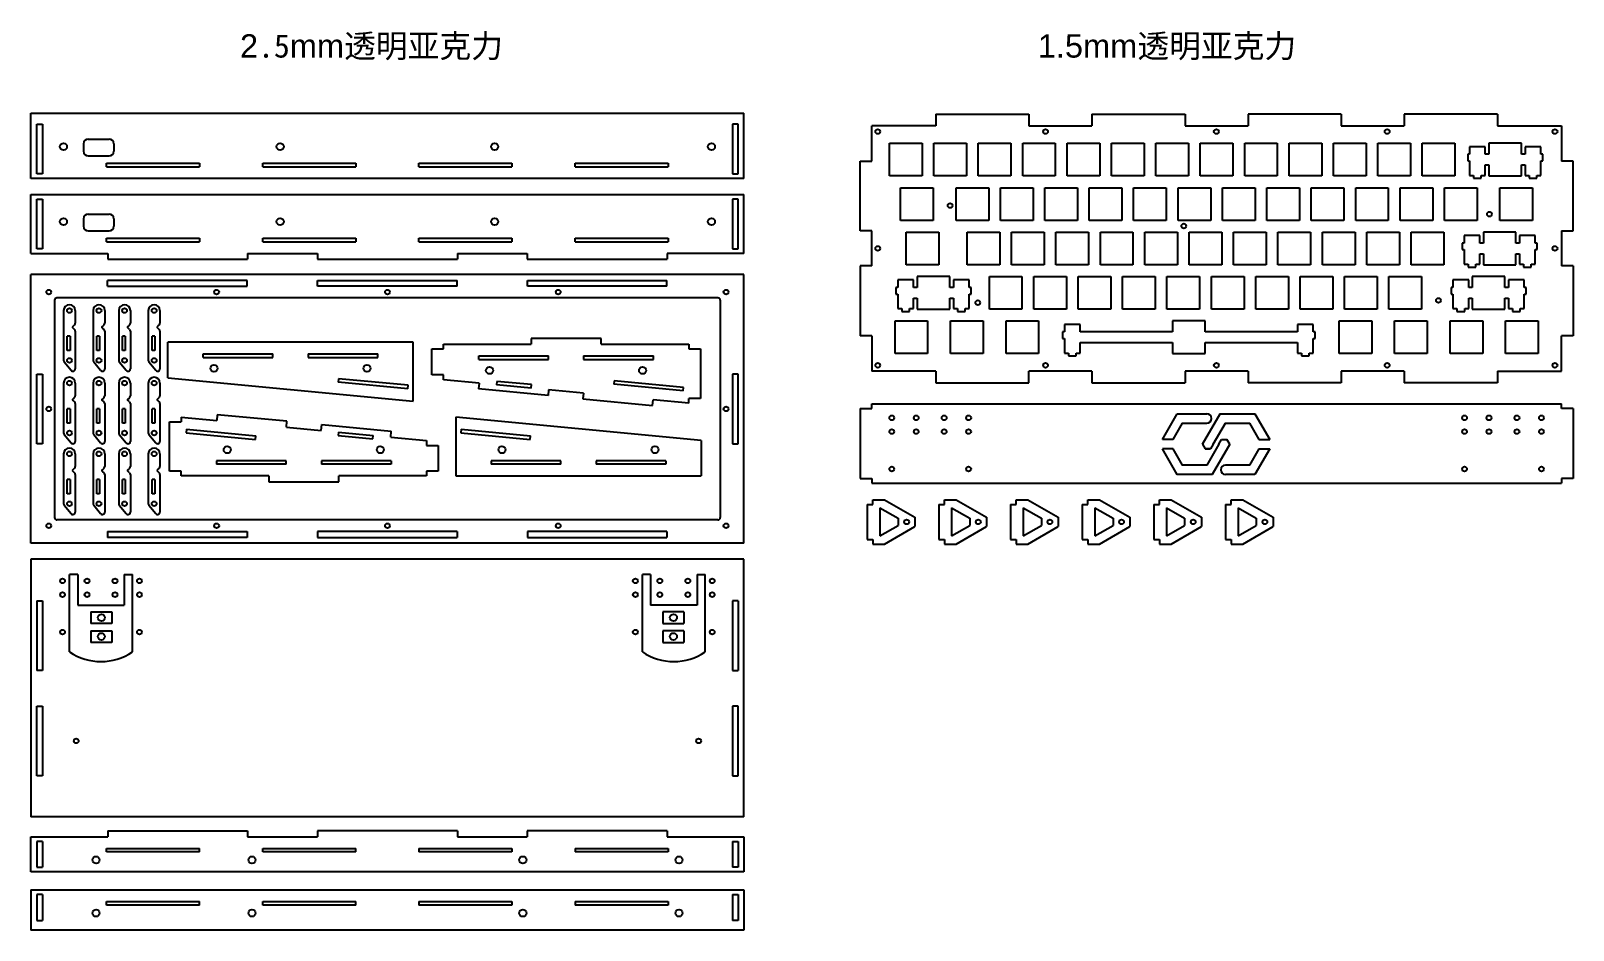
# Model space of a CAD drawing. Header units: millimetres. Extents: x 2233 to 2895, y 1862 to 2248.
import ezdxf

# ---------------------------------------------------------------- set-up
doc = ezdxf.new("R2010")
doc.units = ezdxf.units.MM
doc.styles.get("Standard").update_dxf_attribs({"font": 'arial.ttf'})

msp = doc.modelspace()

# ---------------------------------------------------------------- texts
at = {"linetype": 'Continuous', "char_height": 10, "attachment_point": 1}
for s, insert in [('2{\\fSimSun|b0|i0|c134|p2;.5}mm{\\fSimSun|b0|i0|c134|p2;透明亚克力}', (2323.08, 2246.68)), ('1.5mm{\\fSimSun|b0|i0|c134|p2;透明亚克力}', (2665.34, 2246.68))]:
    msp.add_mtext_dynamic_manual_height_columns(s, width=144.9219, gutter_width=50, heights=[0], dxfattribs=dict(at, insert=insert))

# ---------------------------------------------------------------- blocks, each defined once
blk = doc.blocks.new('*U1')
for p, q in [((-10.25, 7.5), (-10.25, -7.5)), ((-10.25, 7.5), (-7.75, 7.5)), ((-7.75, 7.5), (-7.75, 9.5)), ((-7.75, 9.5), (-2.75, 9.5)), ((-2.75, 9.5), (10.25, 2)), ((-4.75, 6.04), (3.03, 1.54)), ((-4.75, 6.04), (-4.75, -6.04)), ((3.03, 1.54), (3.03, -1.54)), ((10.25, 2), (10.25, -2)), ((-4.75, -6.04), (3.03, -1.54)), ((-2.75, -9.5), (10.25, -2)), ((-10.25, -7.5), (-7.75, -7.5)), ((-7.75, -7.5), (-7.75, -9.5)), ((-7.75, -9.5), (-2.75, -9.5))]:
    blk.add_line(p, q)
at = {"linetype": 'Continuous'}
blk.add_circle((6.7, 0), 1.02, dxfattribs=at)
blk = doc.blocks.new('*U2')
at = {"color": 0, "linetype": 'ByBlock', "lineweight": -2, "transparency": 16777216}
for p in [(0, 0), (30.74, 0), (61.47, 0), (92.21, 0), (122.94, 0), (153.68, 0)]:
    blk.add_blockref('*U1', p, dxfattribs=at)

# ---------------------------------------------------------------- linework, layer by layer
for p, q in [((2233.36, 2184.88), (2233.36, 2212.83)), ((2233.36, 2212.83), (2539.31, 2212.83)), ((2539.31, 2184.88), (2539.31, 2212.83)), ((2621.57, 2212.45), (2621.57, 2207.45)), ((2661.57, 2212.45), (2661.57, 2207.45)), ((2688.57, 2212.45), (2688.57, 2207.45)), ((2728.57, 2212.45), (2728.57, 2207.45)), ((2755.57, 2212.45), (2755.57, 2207.45)), ((2795.57, 2212.45), (2795.57, 2207.45)), ((2822.57, 2212.45), (2822.57, 2207.45)), ((2862.57, 2212.45), (2862.57, 2207.45)), ((2235.86, 2186.88), (2235.86, 2208.08)), ((2235.86, 2208.08), (2238.36, 2208.08)), ((2238.36, 2208.08), (2238.36, 2186.88)), ((2536.81, 2208.08), (2534.31, 2208.08)), ((2534.31, 2208.08), (2534.31, 2186.88)), ((2536.81, 2186.88), (2536.81, 2208.08)), ((2594.09, 2192.32), (2594.09, 2207.45)), ((2621.57, 2207.45), (2594.09, 2207.45)), ((2862.57, 2207.45), (2890.04, 2207.45)), ((2890.04, 2207.45), (2890.04, 2192.32)), ((2265.88, 2189.88), (2265.88, 2191.38)), ((2265.88, 2191.38), (2305.78, 2191.38)), ((2305.78, 2191.38), (2305.78, 2189.88)), ((2332.88, 2189.88), (2332.88, 2191.38)), ((2332.88, 2191.38), (2372.78, 2191.38)), ((2372.78, 2191.38), (2372.78, 2189.88)), ((2399.88, 2189.88), (2399.88, 2191.38)), ((2399.88, 2191.38), (2439.78, 2191.38)), ((2439.78, 2191.38), (2439.78, 2189.88)), ((2466.88, 2189.88), (2466.88, 2191.38)), ((2466.88, 2191.38), (2506.78, 2191.38)), ((2506.78, 2191.38), (2506.78, 2189.88)), ((2589.09, 2192.32), (2594.09, 2192.32)), ((2895.04, 2192.32), (2890.04, 2192.32)), ((2539.31, 2184.88), (2233.36, 2184.88)), ((2238.36, 2186.88), (2235.86, 2186.88)), ((2534.31, 2186.88), (2536.81, 2186.88)), ((2233.36, 2152.71), (2233.36, 2177.91)), ((2233.36, 2177.91), (2539.31, 2177.91)), ((2539.31, 2152.71), (2539.31, 2177.91)), ((2235.86, 2154.71), (2235.86, 2175.91)), ((2235.86, 2175.91), (2238.36, 2175.91)), ((2238.36, 2175.91), (2238.36, 2154.71)), ((2536.81, 2175.91), (2534.31, 2175.91)), ((2534.31, 2175.91), (2534.31, 2154.71)), ((2536.81, 2154.71), (2536.81, 2175.91)), ((2265.88, 2157.71), (2265.88, 2159.21)), ((2265.88, 2159.21), (2305.78, 2159.21)), ((2305.78, 2159.21), (2305.78, 2157.71)), ((2332.88, 2157.71), (2332.88, 2159.21)), ((2332.88, 2159.21), (2372.78, 2159.21)), ((2372.78, 2159.21), (2372.78, 2157.71)), ((2399.88, 2157.71), (2399.88, 2159.21)), ((2399.88, 2159.21), (2439.78, 2159.21)), ((2439.78, 2159.21), (2439.78, 2157.71)), ((2466.88, 2157.71), (2466.88, 2159.21)), ((2466.88, 2159.21), (2506.78, 2159.21)), ((2506.78, 2159.21), (2506.78, 2157.71)), ((2594.09, 2162.32), (2589.09, 2162.32)), ((2890.04, 2162.32), (2895.04, 2162.32)), ((2233.36, 2152.71), (2266.33, 2152.71)), ((2238.36, 2154.71), (2235.86, 2154.71)), ((2266.33, 2152.71), (2266.33, 2150.21)), ((2326.33, 2152.71), (2326.33, 2150.21)), ((2356.33, 2152.71), (2356.33, 2150.21)), ((2416.33, 2152.71), (2416.33, 2150.21)), ((2446.33, 2152.71), (2446.33, 2150.21)), ((2506.33, 2152.71), (2506.33, 2150.21)), ((2539.31, 2152.71), (2506.33, 2152.71)), ((2534.31, 2154.71), (2536.81, 2154.71)), ((2594.09, 2147.32), (2589.09, 2147.32)), ((2895.04, 2147.32), (2890.04, 2147.32)), ((2233.36, 2028.36), (2233.36, 2143.61)), ((2539.31, 2143.61), (2233.36, 2143.61)), ((2266.23, 2138.61), (2266.23, 2141.11)), ((2326.13, 2138.61), (2326.13, 2141.11)), ((2356.38, 2138.61), (2356.38, 2141.11)), ((2416.28, 2138.61), (2416.28, 2141.11)), ((2446.38, 2138.61), (2446.38, 2141.11)), ((2506.28, 2138.61), (2506.28, 2141.11)), ((2539.31, 2028.36), (2539.31, 2143.61)), ((2528.11, 2133.61), (2244.56, 2133.61)), ((2292.12, 2099.37), (2292.12, 2114.57)), ((2397.37, 2114.57), (2292.12, 2114.57)), ((2397.37, 2089.37), (2397.37, 2114.57)), ((2405.34, 2111.7), (2410.34, 2111.7)), ((2405.34, 2100.67), (2405.34, 2111.7)), ((2447.97, 2116.2), (2447.97, 2113.7)), ((2477.97, 2113.7), (2477.97, 2116.2)), ((2515.59, 2111.7), (2520.59, 2111.7)), ((2520.59, 2111.7), (2520.59, 2090.5)), ((2594.09, 2117.32), (2589.09, 2117.32)), ((2594.09, 2117.32), (2594.09, 2102.2)), ((2895.04, 2117.32), (2890.04, 2117.32)), ((2890.04, 2102.2), (2890.04, 2117.32)), ((2307.3, 2108.07), (2307.3, 2109.57)), ((2337.2, 2108.07), (2337.2, 2109.57)), ((2352.3, 2109.57), (2352.3, 2108.07)), ((2382.2, 2108.07), (2382.2, 2109.57)), ((2425.52, 2107.2), (2425.52, 2108.7)), ((2455.42, 2107.2), (2455.42, 2108.7)), ((2470.52, 2108.7), (2470.52, 2107.2)), ((2500.42, 2107.2), (2500.42, 2108.7)), ((2235.86, 2100.93), (2238.36, 2100.93)), ((2235.86, 2071.03), (2235.86, 2100.93)), ((2238.36, 2100.93), (2238.36, 2071.03)), ((2292.12, 2099.37), (2397.37, 2089.37)), ((2365.41, 2098.94), (2365.27, 2097.44)), ((2410.34, 2100.67), (2405.34, 2100.67)), ((2433.32, 2097.82), (2433.17, 2096.33)), ((2483.63, 2098.06), (2483.49, 2096.57)), ((2536.81, 2100.93), (2534.31, 2100.93)), ((2534.31, 2100.93), (2534.31, 2071.03)), ((2536.81, 2071.03), (2536.81, 2100.93)), ((2621.57, 2102.2), (2594.09, 2102.2)), ((2621.57, 2102.2), (2621.57, 2097.2)), ((2661.57, 2097.2), (2661.57, 2102.2)), ((2688.57, 2102.2), (2688.57, 2097.2)), ((2728.57, 2102.2), (2728.57, 2097.2)), ((2755.57, 2102.2), (2755.57, 2097.2)), ((2795.57, 2102.2), (2795.57, 2097.2)), ((2822.57, 2102.2), (2822.57, 2097.2)), ((2862.57, 2102.2), (2862.57, 2097.2)), ((2862.57, 2102.2), (2890.04, 2102.2)), ((2395.04, 2094.62), (2395.18, 2096.11)), ((2425.63, 2097.05), (2425.4, 2094.56)), ((2448.01, 2094.92), (2448.15, 2096.41)), ((2455.5, 2094.21), (2455.26, 2091.72)), ((2470.43, 2092.79), (2470.2, 2090.3)), ((2513.26, 2093.74), (2513.4, 2095.24)), ((2500.06, 2087.46), (2500.3, 2089.95)), ((2520.59, 2090.5), (2515.59, 2090.5)), ((2589.09, 2086.21), (2594.09, 2086.21)), ((2589.09, 2086.21), (2589.09, 2056.21)), ((2594.09, 2086.21), (2594.09, 2088.21)), ((2594.09, 2088.21), (2890.04, 2088.21)), ((2890.04, 2086.21), (2890.04, 2088.21)), ((2895.04, 2086.21), (2890.04, 2086.21)), ((2895.04, 2086.21), (2895.04, 2056.21)), ((2292.82, 2080.48), (2297.82, 2080.48)), ((2292.82, 2059.28), (2292.82, 2080.48)), ((2313.35, 2083.52), (2313.11, 2081.03)), ((2342.98, 2078.19), (2343.21, 2080.68)), ((2357.91, 2076.77), (2358.15, 2079.26)), ((2415.67, 2082.48), (2415.67, 2057.28)), ((2520.92, 2072.48), (2415.67, 2082.48)), ((2300.15, 2077.24), (2300.01, 2075.74)), ((2329.78, 2072.92), (2329.92, 2074.41)), ((2365.4, 2076.06), (2365.26, 2074.57)), ((2380.09, 2073.16), (2380.24, 2074.65)), ((2387.78, 2073.94), (2388.01, 2076.42)), ((2418, 2077.24), (2417.86, 2075.74)), ((2447.62, 2072.92), (2447.77, 2074.41)), ((2520.92, 2072.48), (2520.92, 2057.28)), ((2723.46, 2072.91), (2718.84, 2072.91)), ((2743.06, 2070.91), (2744.22, 2072.91)), ((2744.22, 2072.91), (2746.53, 2072.91)), ((2744.22, 2072.91), (2746.53, 2072.91)), ((2747.68, 2070.91), (2746.53, 2072.91)), ((2760.25, 2072.91), (2764.87, 2072.91)), ((2238.36, 2071.03), (2235.86, 2071.03)), ((2403.07, 2070.31), (2408.07, 2070.31)), ((2408.07, 2070.31), (2408.07, 2059.28)), ((2534.31, 2071.03), (2536.81, 2071.03)), ((2723.46, 2068.91), (2718.84, 2068.91)), ((2736.03, 2070.91), (2737.18, 2068.91)), ((2739.49, 2068.91), (2737.18, 2068.91)), ((2737.18, 2068.91), (2739.49, 2068.91)), ((2740.64, 2070.91), (2739.49, 2068.91)), ((2760.25, 2068.91), (2764.87, 2068.91)), ((2297.82, 2059.28), (2292.82, 2059.28)), ((2312.99, 2063.78), (2312.99, 2062.28)), ((2342.89, 2062.28), (2342.89, 2063.78)), ((2357.99, 2063.78), (2357.99, 2062.28)), ((2387.89, 2063.78), (2387.89, 2062.28)), ((2408.07, 2059.28), (2403.07, 2059.28)), ((2430.84, 2063.78), (2430.84, 2062.28)), ((2460.74, 2062.28), (2460.74, 2063.78)), ((2475.84, 2063.78), (2475.84, 2062.28)), ((2505.74, 2063.78), (2505.74, 2062.28)), ((2335.44, 2057.28), (2335.44, 2054.78)), ((2365.44, 2054.78), (2365.44, 2057.28)), ((2415.67, 2057.28), (2520.92, 2057.28)), ((2589.09, 2056.21), (2594.09, 2056.21)), ((2594.09, 2056.21), (2594.09, 2054.21)), ((2594.09, 2054.21), (2890.04, 2054.21)), ((2895.04, 2056.21), (2890.04, 2056.21)), ((2890.04, 2056.21), (2890.04, 2054.21)), ((2528.11, 2038.36), (2244.56, 2038.36)), ((2266.23, 2033.36), (2266.23, 2030.86)), ((2326.13, 2033.36), (2326.13, 2030.86)), ((2356.38, 2033.36), (2356.38, 2030.86)), ((2416.28, 2033.36), (2416.28, 2030.86)), ((2446.38, 2033.36), (2446.38, 2030.86)), ((2506.28, 2033.36), (2506.28, 2030.86)), ((2539.31, 2028.36), (2233.36, 2028.36)), ((2539.31, 2021.55), (2233.36, 2021.55)), ((2233.36, 2021.55), (2233.36, 1911.02)), ((2539.31, 1911.02), (2539.31, 2021.55)), ((2249.96, 1981.77), (2249.96, 2015.03)), ((2253.46, 2015.03), (2249.96, 2015.03)), ((2273.46, 2015.03), (2276.96, 2015.03)), ((2276.96, 1981.77), (2276.96, 2015.03)), ((2495.71, 1981.77), (2495.71, 2015.03)), ((2499.21, 2015.03), (2495.71, 2015.03)), ((2519.21, 2015.03), (2522.71, 2015.03)), ((2522.71, 1981.77), (2522.71, 2015.03)), ((2235.86, 2003.63), (2238.36, 2003.63)), ((2235.86, 2003.63), (2235.86, 1973.73)), ((2238.36, 2003.63), (2238.36, 1973.73)), ((2253.46, 2001.77), (2273.46, 2001.77)), ((2519.21, 2001.77), (2499.21, 2001.77)), ((2536.81, 2003.63), (2534.31, 2003.63)), ((2534.31, 2003.63), (2534.31, 1973.73)), ((2536.81, 2003.63), (2536.81, 1973.73)), ((2238.36, 1973.73), (2235.86, 1973.73)), ((2534.31, 1973.73), (2536.81, 1973.73)), ((2235.86, 1958.53), (2238.36, 1958.53)), ((2235.86, 1928.63), (2235.86, 1958.53)), ((2238.36, 1958.53), (2238.36, 1928.63)), ((2536.81, 1958.53), (2534.31, 1958.53)), ((2534.31, 1958.53), (2534.31, 1928.63)), ((2536.81, 1928.63), (2536.81, 1958.53)), ((2238.36, 1928.63), (2235.86, 1928.63)), ((2534.31, 1928.63), (2536.81, 1928.63)), ((2539.31, 1911.02), (2233.36, 1911.02)), ((2233.36, 1902.47), (2266.33, 1902.47)), ((2233.36, 1887.49), (2233.36, 1902.47)), ((2238.36, 1900.47), (2235.86, 1900.47)), ((2235.86, 1900.47), (2235.86, 1889.44)), ((2238.36, 1900.47), (2238.36, 1889.44)), ((2266.33, 1904.97), (2266.33, 1902.47)), ((2266.33, 1904.97), (2326.33, 1904.97)), ((2326.33, 1904.97), (2326.33, 1902.47)), ((2326.33, 1902.47), (2356.33, 1902.47)), ((2416.33, 1904.97), (2356.33, 1904.97)), ((2356.33, 1904.97), (2356.33, 1902.47)), ((2416.33, 1904.97), (2416.33, 1902.47)), ((2416.33, 1902.47), (2446.33, 1902.47)), ((2506.33, 1904.97), (2446.33, 1904.97)), ((2446.33, 1904.97), (2446.33, 1902.47)), ((2506.33, 1904.97), (2506.33, 1902.47)), ((2506.33, 1902.47), (2539.31, 1902.47)), ((2534.31, 1900.47), (2534.31, 1889.44)), ((2534.31, 1900.47), (2536.81, 1900.47)), ((2536.81, 1900.47), (2536.81, 1889.44)), ((2539.31, 1902.47), (2539.31, 1887.49)), ((2265.88, 1895.97), (2265.88, 1897.47)), ((2305.78, 1895.97), (2305.78, 1897.47)), ((2332.88, 1895.97), (2332.88, 1897.47)), ((2372.78, 1895.97), (2372.78, 1897.47)), ((2399.88, 1897.47), (2399.88, 1895.97)), ((2439.78, 1897.47), (2439.78, 1895.97)), ((2466.88, 1897.47), (2466.88, 1895.97)), ((2506.78, 1897.47), (2506.78, 1895.97)), ((2539.31, 1887.49), (2233.36, 1887.49)), ((2235.86, 1889.44), (2238.36, 1889.44)), ((2536.81, 1889.44), (2534.31, 1889.44)), ((2233.36, 1879.67), (2233.36, 1862.43)), ((2233.36, 1879.67), (2539.31, 1879.67)), ((2539.31, 1879.67), (2539.31, 1862.43)), ((2238.36, 1877.67), (2235.86, 1877.67)), ((2235.86, 1877.67), (2235.86, 1866.64)), ((2238.36, 1877.67), (2238.36, 1866.64)), ((2265.88, 1873.17), (2265.88, 1874.67)), ((2305.78, 1873.17), (2305.78, 1874.67)), ((2332.88, 1873.17), (2332.88, 1874.67)), ((2372.78, 1873.17), (2372.78, 1874.67)), ((2399.88, 1874.67), (2399.88, 1873.17)), ((2439.78, 1874.67), (2439.78, 1873.17)), ((2466.88, 1874.67), (2466.88, 1873.17)), ((2506.78, 1874.67), (2506.78, 1873.17)), ((2534.31, 1877.67), (2534.31, 1866.64)), ((2534.31, 1877.67), (2536.81, 1877.67)), ((2536.81, 1877.67), (2536.81, 1866.64)), ((2235.86, 1866.64), (2238.36, 1866.64)), ((2536.81, 1866.64), (2534.31, 1866.64)), ((2539.31, 1862.43), (2233.36, 1862.43))]:
    msp.add_line(p, q)
at = {"linetype": 'Continuous'}
for p, q in [((2621.57, 2212.45), (2661.57, 2212.45)), ((2688.57, 2212.45), (2728.57, 2212.45)), ((2795.57, 2212.45), (2755.57, 2212.45)), ((2862.57, 2212.45), (2822.57, 2212.45)), ((2256, 2199.74), (2256, 2196.48)), ((2258, 2201.74), (2266.94, 2201.74)), ((2268.94, 2199.74), (2268.94, 2196.48)), ((2258, 2194.48), (2266.94, 2194.48)), ((2589.09, 2162.32), (2589.09, 2192.32)), ((2895.04, 2162.32), (2895.04, 2192.32)), ((2265.88, 2189.88), (2305.78, 2189.88)), ((2332.88, 2189.88), (2372.78, 2189.88)), ((2399.88, 2189.88), (2439.78, 2189.88)), ((2466.88, 2189.88), (2506.78, 2189.88)), ((2256, 2167.57), (2256, 2164.31)), ((2258, 2169.57), (2266.94, 2169.57)), ((2268.94, 2167.57), (2268.94, 2164.31)), ((2258, 2162.31), (2266.94, 2162.31)), ((2265.88, 2157.71), (2305.78, 2157.71)), ((2332.88, 2157.71), (2372.78, 2157.71)), ((2399.88, 2157.71), (2439.78, 2157.71)), ((2466.88, 2157.71), (2506.78, 2157.71)), ((2326.33, 2152.71), (2356.33, 2152.71)), ((2416.33, 2152.71), (2446.33, 2152.71)), ((2266.33, 2150.21), (2326.33, 2150.21)), ((2356.33, 2150.21), (2416.33, 2150.21)), ((2446.33, 2150.21), (2506.33, 2150.21)), ((2589.09, 2147.32), (2589.09, 2117.32)), ((2895.04, 2147.32), (2895.04, 2117.32)), ((2326.13, 2141.11), (2266.23, 2141.11)), ((2266.23, 2138.61), (2326.13, 2138.61)), ((2356.38, 2141.11), (2416.28, 2141.11)), ((2416.28, 2138.61), (2356.38, 2138.61)), ((2446.38, 2141.11), (2506.28, 2141.11)), ((2506.28, 2138.61), (2446.38, 2138.61)), ((2243.56, 2132.61), (2243.56, 2039.36)), ((2529.11, 2132.61), (2529.11, 2039.36)), ((2247.4, 2128.19), (2247.4, 2106.79)), ((2252.4, 2128.19), (2252.4, 2122.78)), ((2260.08, 2128.19), (2260.08, 2106.79)), ((2265.08, 2128.19), (2265.08, 2122.78)), ((2271.08, 2128.19), (2271.08, 2106.79)), ((2276.08, 2128.19), (2276.08, 2122.78)), ((2283.76, 2128.19), (2283.76, 2106.79)), ((2288.76, 2128.19), (2288.76, 2122.78)), ((2252.08, 2120.12), (2251.62, 2120.54)), ((2251.65, 2121.58), (2252.14, 2122.11)), ((2252.4, 2119.38), (2252.4, 2103.19)), ((2264.76, 2120.12), (2264.3, 2120.54)), ((2264.33, 2121.58), (2264.82, 2122.11)), ((2265.08, 2119.38), (2265.08, 2103.19)), ((2275.75, 2120.12), (2275.29, 2120.54)), ((2275.33, 2121.58), (2275.81, 2122.11)), ((2276.08, 2119.38), (2276.08, 2103.19)), ((2288.43, 2120.12), (2287.97, 2120.54)), ((2288.01, 2121.58), (2288.49, 2122.11)), ((2288.76, 2119.38), (2288.76, 2103.19)), ((2249, 2111), (2249, 2117.2)), ((2250.2, 2117.2), (2249, 2117.2)), ((2250.2, 2111), (2249, 2111)), ((2250.2, 2117.2), (2250.2, 2111)), ((2261.68, 2111), (2261.68, 2117.2)), ((2262.88, 2117.2), (2261.68, 2117.2)), ((2262.88, 2111), (2261.68, 2111)), ((2262.88, 2117.2), (2262.88, 2111)), ((2272.68, 2111), (2272.68, 2117.2)), ((2273.88, 2117.2), (2272.68, 2117.2)), ((2273.88, 2111), (2272.68, 2111)), ((2273.88, 2117.2), (2273.88, 2111)), ((2285.36, 2111), (2285.36, 2117.2)), ((2286.56, 2117.2), (2285.36, 2117.2)), ((2286.56, 2111), (2285.36, 2111)), ((2286.56, 2117.2), (2286.56, 2111)), ((2410.34, 2113.7), (2447.97, 2113.7)), ((2410.34, 2111.7), (2410.34, 2113.7)), ((2477.97, 2116.2), (2447.97, 2116.2)), ((2477.97, 2113.7), (2515.59, 2113.7)), ((2515.59, 2113.7), (2515.59, 2111.7)), ((2247.63, 2106.15), (2250.63, 2102.55)), ((2260.31, 2106.15), (2263.31, 2102.55)), ((2271.31, 2106.15), (2274.31, 2102.55)), ((2283.99, 2106.15), (2286.99, 2102.55)), ((2307.3, 2109.57), (2337.2, 2109.57)), ((2307.3, 2108.07), (2337.2, 2108.07)), ((2352.3, 2109.57), (2382.2, 2109.57)), ((2352.3, 2108.07), (2382.2, 2108.07)), ((2425.52, 2108.7), (2455.42, 2108.7)), ((2425.52, 2107.2), (2455.42, 2107.2)), ((2470.52, 2108.7), (2500.42, 2108.7)), ((2470.52, 2107.2), (2500.42, 2107.2)), ((2395.18, 2096.11), (2365.41, 2098.94)), ((2410.34, 2098.5), (2410.34, 2100.67)), ((2425.63, 2097.05), (2410.34, 2098.5)), ((2448.15, 2096.41), (2433.32, 2097.82)), ((2513.4, 2095.24), (2483.63, 2098.06)), ((2247.4, 2097.07), (2247.4, 2075.67)), ((2251.65, 2090.45), (2252.14, 2090.98)), ((2252.4, 2097.07), (2252.4, 2091.66)), ((2260.08, 2097.07), (2260.08, 2075.67)), ((2264.33, 2090.45), (2264.82, 2090.98)), ((2265.08, 2097.07), (2265.08, 2091.66)), ((2271.08, 2097.07), (2271.08, 2075.67)), ((2275.33, 2090.45), (2275.81, 2090.98)), ((2276.08, 2097.07), (2276.08, 2091.66)), ((2283.76, 2097.07), (2283.76, 2075.67)), ((2288.01, 2090.45), (2288.49, 2090.98)), ((2288.76, 2097.07), (2288.76, 2091.66)), ((2395.04, 2094.62), (2365.27, 2097.44)), ((2455.26, 2091.72), (2425.4, 2094.56)), ((2448.01, 2094.92), (2433.17, 2096.33)), ((2470.43, 2092.79), (2455.5, 2094.21)), ((2513.26, 2093.74), (2483.49, 2096.57)), ((2621.57, 2097.2), (2661.57, 2097.2)), ((2688.57, 2097.2), (2728.57, 2097.2)), ((2795.57, 2097.2), (2755.57, 2097.2)), ((2862.57, 2097.2), (2822.57, 2097.2)), ((2249, 2079.87), (2249, 2086.07)), ((2250.2, 2086.07), (2249, 2086.07)), ((2250.2, 2086.07), (2250.2, 2079.87)), ((2252.08, 2088.99), (2251.62, 2089.41)), ((2252.4, 2088.25), (2252.4, 2072.06)), ((2261.68, 2079.87), (2261.68, 2086.07)), ((2262.88, 2086.07), (2261.68, 2086.07)), ((2262.88, 2086.07), (2262.88, 2079.87)), ((2264.76, 2088.99), (2264.3, 2089.41)), ((2265.08, 2088.25), (2265.08, 2072.06)), ((2272.68, 2079.87), (2272.68, 2086.07)), ((2273.88, 2086.07), (2272.68, 2086.07)), ((2273.88, 2086.07), (2273.88, 2079.87)), ((2275.75, 2088.99), (2275.29, 2089.41)), ((2276.08, 2088.25), (2276.08, 2072.06)), ((2285.36, 2079.87), (2285.36, 2086.07)), ((2286.56, 2086.07), (2285.36, 2086.07)), ((2286.56, 2086.07), (2286.56, 2079.87)), ((2288.43, 2088.99), (2287.97, 2089.41)), ((2288.76, 2088.25), (2288.76, 2072.06)), ((2470.2, 2090.3), (2500.06, 2087.46)), ((2515.59, 2088.5), (2500.3, 2089.95)), ((2515.59, 2088.5), (2515.59, 2090.5)), ((2250.2, 2079.87), (2249, 2079.87)), ((2262.88, 2079.87), (2261.68, 2079.87)), ((2273.88, 2079.87), (2272.68, 2079.87)), ((2286.56, 2079.87), (2285.36, 2079.87)), ((2297.82, 2082.48), (2313.11, 2081.03)), ((2297.82, 2082.48), (2297.82, 2080.48)), ((2343.21, 2080.68), (2313.35, 2083.52)), ((2342.98, 2078.19), (2357.91, 2076.77)), ((2358.15, 2079.26), (2388.01, 2076.42)), ((2247.63, 2075.03), (2250.63, 2071.42)), ((2260.31, 2075.03), (2263.31, 2071.42)), ((2271.31, 2075.03), (2274.31, 2071.42)), ((2283.99, 2075.03), (2286.99, 2071.42)), ((2300.01, 2075.74), (2329.78, 2072.92)), ((2300.15, 2077.24), (2329.92, 2074.41)), ((2365.26, 2074.57), (2380.09, 2073.16)), ((2365.4, 2076.06), (2380.24, 2074.65)), ((2387.78, 2073.94), (2403.07, 2072.48)), ((2403.07, 2072.48), (2403.07, 2070.31)), ((2417.86, 2075.74), (2447.62, 2072.92)), ((2418, 2077.24), (2447.77, 2074.41)), ((2247.4, 2066.73), (2247.4, 2045.33)), ((2252.4, 2066.73), (2252.4, 2061.32)), ((2260.08, 2066.73), (2260.08, 2045.33)), ((2265.08, 2066.73), (2265.08, 2061.32)), ((2271.08, 2066.73), (2271.08, 2045.33)), ((2276.08, 2066.73), (2276.08, 2061.32)), ((2283.76, 2066.73), (2283.76, 2045.33)), ((2288.76, 2066.73), (2288.76, 2061.32)), ((2252.08, 2058.65), (2251.62, 2059.07)), ((2251.65, 2060.11), (2252.14, 2060.64)), ((2252.4, 2057.91), (2252.4, 2041.73)), ((2264.76, 2058.65), (2264.3, 2059.07)), ((2264.33, 2060.11), (2264.82, 2060.64)), ((2265.08, 2057.91), (2265.08, 2041.73)), ((2275.75, 2058.65), (2275.29, 2059.07)), ((2275.33, 2060.11), (2275.81, 2060.64)), ((2276.08, 2057.91), (2276.08, 2041.73)), ((2288.43, 2058.65), (2287.97, 2059.07)), ((2288.01, 2060.11), (2288.49, 2060.64)), ((2288.76, 2057.91), (2288.76, 2041.73)), ((2297.82, 2057.28), (2297.82, 2059.28)), ((2342.89, 2063.78), (2312.99, 2063.78)), ((2342.89, 2062.28), (2312.99, 2062.28)), ((2387.89, 2063.78), (2357.99, 2063.78)), ((2387.89, 2062.28), (2357.99, 2062.28)), ((2403.07, 2059.28), (2403.07, 2057.28)), ((2460.74, 2063.78), (2430.84, 2063.78)), ((2460.74, 2062.28), (2430.84, 2062.28)), ((2505.74, 2063.78), (2475.84, 2063.78)), ((2505.74, 2062.28), (2475.84, 2062.28)), ((2249, 2049.53), (2249, 2055.73)), ((2250.2, 2055.73), (2249, 2055.73)), ((2250.2, 2055.73), (2250.2, 2049.53)), ((2261.68, 2049.53), (2261.68, 2055.73)), ((2262.88, 2055.73), (2261.68, 2055.73)), ((2262.88, 2055.73), (2262.88, 2049.53)), ((2272.68, 2049.53), (2272.68, 2055.73)), ((2273.88, 2055.73), (2272.68, 2055.73)), ((2273.88, 2055.73), (2273.88, 2049.53)), ((2285.36, 2049.53), (2285.36, 2055.73)), ((2286.56, 2055.73), (2285.36, 2055.73)), ((2286.56, 2055.73), (2286.56, 2049.53)), ((2335.44, 2057.28), (2297.82, 2057.28)), ((2335.44, 2054.78), (2365.44, 2054.78)), ((2403.07, 2057.28), (2365.44, 2057.28)), ((2247.63, 2044.69), (2250.63, 2041.09)), ((2250.2, 2049.53), (2249, 2049.53)), ((2260.31, 2044.69), (2263.31, 2041.09)), ((2262.88, 2049.53), (2261.68, 2049.53)), ((2271.31, 2044.69), (2274.31, 2041.09)), ((2273.88, 2049.53), (2272.68, 2049.53)), ((2283.99, 2044.69), (2286.99, 2041.09)), ((2286.56, 2049.53), (2285.36, 2049.53)), ((2266.23, 2033.36), (2326.13, 2033.36)), ((2416.28, 2033.36), (2356.38, 2033.36)), ((2506.28, 2033.36), (2446.38, 2033.36)), ((2326.13, 2030.86), (2266.23, 2030.86)), ((2356.38, 2030.86), (2416.28, 2030.86)), ((2446.38, 2030.86), (2506.28, 2030.86)), ((2253.46, 2015.03), (2253.46, 2001.77)), ((2273.46, 2015.03), (2273.46, 2001.77)), ((2499.21, 2015.03), (2499.21, 2001.77)), ((2519.21, 2015.03), (2519.21, 2001.77)), ((2259.11, 1999), (2259.11, 1994)), ((2259.11, 1999), (2268.11, 1999)), ((2268.11, 1999), (2268.11, 1994)), ((2504.55, 1999), (2504.55, 1994)), ((2513.55, 1999), (2504.55, 1999)), ((2513.55, 1999), (2513.55, 1994)), ((2268.11, 1994), (2259.11, 1994)), ((2504.55, 1994), (2513.55, 1994)), ((2259.11, 1990.87), (2259.11, 1985.87)), ((2259.11, 1990.87), (2268.11, 1990.87)), ((2268.11, 1985.87), (2259.11, 1985.87)), ((2268.11, 1990.87), (2268.11, 1985.87)), ((2504.55, 1990.87), (2504.55, 1985.87)), ((2513.55, 1990.87), (2504.55, 1990.87)), ((2504.55, 1985.87), (2513.55, 1985.87)), ((2513.55, 1990.87), (2513.55, 1985.87)), ((2265.88, 1897.47), (2305.78, 1897.47)), ((2305.78, 1895.97), (2265.88, 1895.97)), ((2332.88, 1897.47), (2372.78, 1897.47)), ((2372.78, 1895.97), (2332.88, 1895.97)), ((2399.88, 1897.47), (2439.78, 1897.47)), ((2439.78, 1895.97), (2399.88, 1895.97)), ((2466.88, 1897.47), (2506.78, 1897.47)), ((2506.78, 1895.97), (2466.88, 1895.97)), ((2265.88, 1874.67), (2305.78, 1874.67)), ((2305.78, 1873.17), (2265.88, 1873.17)), ((2332.88, 1874.67), (2372.78, 1874.67)), ((2372.78, 1873.17), (2332.88, 1873.17)), ((2399.88, 1874.67), (2439.78, 1874.67)), ((2439.78, 1873.17), (2399.88, 1873.17)), ((2466.88, 1874.67), (2506.78, 1874.67)), ((2506.78, 1873.17), (2466.88, 1873.17))]:
    msp.add_line(p, q, dxfattribs=at)
at = {"color": 0}
for p, q in [((2661.57, 2207.45), (2688.57, 2207.45)), ((2728.57, 2207.45), (2755.57, 2207.45)), ((2795.57, 2207.45), (2822.57, 2207.45)), ((2601.72, 2199.92), (2615.72, 2199.92)), ((2601.72, 2185.92), (2601.72, 2199.92)), ((2615.72, 2199.92), (2615.72, 2185.92)), ((2620.77, 2199.92), (2634.76, 2199.92)), ((2620.77, 2185.92), (2620.77, 2199.92)), ((2634.76, 2199.92), (2634.76, 2185.92)), ((2639.82, 2199.92), (2653.81, 2199.92)), ((2639.82, 2185.92), (2639.82, 2199.92)), ((2653.81, 2199.92), (2653.81, 2185.92)), ((2658.87, 2199.92), (2672.86, 2199.92)), ((2658.87, 2185.92), (2658.87, 2199.92)), ((2672.86, 2199.92), (2672.86, 2185.92)), ((2677.92, 2199.92), (2691.91, 2199.92)), ((2677.92, 2185.92), (2677.92, 2199.92)), ((2691.91, 2199.92), (2691.91, 2185.92)), ((2696.96, 2199.92), (2710.96, 2199.92)), ((2696.96, 2185.92), (2696.96, 2199.92)), ((2710.96, 2199.92), (2710.96, 2185.92)), ((2716.01, 2199.92), (2730.01, 2199.92)), ((2716.01, 2185.92), (2716.01, 2199.92)), ((2730.01, 2199.92), (2730.01, 2185.92)), ((2735.07, 2199.92), (2749.06, 2199.92)), ((2735.07, 2185.92), (2735.07, 2199.92)), ((2749.06, 2199.92), (2749.06, 2185.92)), ((2754.12, 2199.92), (2768.11, 2199.92)), ((2754.12, 2185.92), (2754.12, 2199.92)), ((2768.11, 2199.92), (2768.11, 2185.92)), ((2773.17, 2199.92), (2787.16, 2199.92)), ((2773.17, 2185.92), (2773.17, 2199.92)), ((2787.16, 2199.92), (2787.16, 2185.92)), ((2792.22, 2199.92), (2806.21, 2199.92)), ((2792.22, 2185.92), (2792.22, 2199.92)), ((2806.21, 2199.92), (2806.21, 2185.92)), ((2811.27, 2199.92), (2825.26, 2199.92)), ((2811.27, 2185.92), (2811.27, 2199.92)), ((2825.26, 2199.92), (2825.26, 2185.92)), ((2830.32, 2199.92), (2844.31, 2199.92)), ((2830.32, 2185.92), (2830.32, 2199.92)), ((2844.31, 2199.92), (2844.31, 2185.92)), ((2857.36, 2198.45), (2850.62, 2198.45)), ((2850.62, 2198.45), (2850.62, 2195.22)), ((2857.36, 2195.22), (2857.36, 2198.45)), ((2858.89, 2199.92), (2858.89, 2195.22)), ((2872.89, 2199.92), (2858.89, 2199.92)), ((2872.89, 2195.22), (2872.89, 2199.92)), ((2881.16, 2198.45), (2874.42, 2198.45)), ((2874.42, 2198.45), (2874.42, 2195.22)), ((2881.16, 2195.22), (2881.16, 2198.45)), ((2850.62, 2195.22), (2849.79, 2195.22)), ((2849.79, 2195.22), (2849.79, 2192.42)), ((2849.79, 2192.42), (2850.62, 2192.42)), ((2850.62, 2192.42), (2850.62, 2186.15)), ((2858.89, 2195.22), (2857.36, 2195.22)), ((2857.36, 2186.15), (2857.36, 2190.62)), ((2857.36, 2190.62), (2858.89, 2190.62)), ((2858.89, 2190.62), (2858.89, 2185.92)), ((2874.42, 2195.22), (2872.89, 2195.22)), ((2872.89, 2185.92), (2872.89, 2190.62)), ((2872.89, 2190.62), (2874.42, 2190.62)), ((2874.42, 2190.62), (2874.42, 2186.15)), ((2881.99, 2195.22), (2881.16, 2195.22)), ((2881.16, 2186.15), (2881.16, 2192.42)), ((2881.16, 2192.42), (2881.99, 2192.42)), ((2881.99, 2192.42), (2881.99, 2195.22)), ((2615.72, 2185.92), (2601.72, 2185.92)), ((2634.76, 2185.92), (2620.77, 2185.92)), ((2653.81, 2185.92), (2639.82, 2185.92)), ((2672.86, 2185.92), (2658.87, 2185.92)), ((2691.91, 2185.92), (2677.92, 2185.92)), ((2710.96, 2185.92), (2696.96, 2185.92)), ((2730.01, 2185.92), (2716.01, 2185.92)), ((2749.06, 2185.92), (2735.07, 2185.92)), ((2768.11, 2185.92), (2754.12, 2185.92)), ((2787.16, 2185.92), (2773.17, 2185.92)), ((2806.21, 2185.92), (2792.22, 2185.92)), ((2825.26, 2185.92), (2811.27, 2185.92)), ((2844.31, 2185.92), (2830.32, 2185.92)), ((2850.62, 2186.15), (2852.34, 2186.15)), ((2852.34, 2186.15), (2852.34, 2184.95)), ((2852.34, 2184.95), (2855.64, 2184.95)), ((2855.64, 2184.95), (2855.64, 2186.15)), ((2855.64, 2186.15), (2857.36, 2186.15)), ((2858.89, 2185.92), (2872.89, 2185.92)), ((2874.42, 2186.15), (2876.14, 2186.15)), ((2876.14, 2186.15), (2876.14, 2184.95)), ((2876.14, 2184.95), (2879.44, 2184.95)), ((2879.44, 2184.95), (2879.44, 2186.15)), ((2879.44, 2186.15), (2881.16, 2186.15)), ((2606.48, 2180.87), (2620.48, 2180.87)), ((2606.48, 2166.87), (2606.48, 2180.87)), ((2620.48, 2180.87), (2620.48, 2166.87)), ((2630.29, 2180.87), (2644.29, 2180.87)), ((2630.29, 2166.87), (2630.29, 2180.87)), ((2644.29, 2180.87), (2644.29, 2166.87)), ((2649.34, 2180.87), (2663.34, 2180.87)), ((2649.34, 2166.87), (2649.34, 2180.87)), ((2663.34, 2180.87), (2663.34, 2166.87)), ((2668.39, 2180.87), (2682.39, 2180.87)), ((2668.39, 2166.87), (2668.39, 2180.87)), ((2682.39, 2180.87), (2682.39, 2166.87)), ((2687.44, 2180.87), (2701.44, 2180.87)), ((2687.44, 2166.87), (2687.44, 2180.87)), ((2701.44, 2180.87), (2701.44, 2166.87)), ((2706.49, 2180.87), (2720.49, 2180.87)), ((2706.49, 2166.87), (2706.49, 2180.87)), ((2720.49, 2180.87), (2720.49, 2166.87)), ((2725.54, 2180.87), (2739.54, 2180.87)), ((2725.54, 2166.87), (2725.54, 2180.87)), ((2739.54, 2180.87), (2739.54, 2166.87)), ((2744.59, 2180.87), (2758.59, 2180.87)), ((2744.59, 2166.87), (2744.59, 2180.87)), ((2758.59, 2180.87), (2758.59, 2166.87)), ((2763.64, 2180.87), (2777.64, 2180.87)), ((2763.64, 2166.87), (2763.64, 2180.87)), ((2777.64, 2180.87), (2777.64, 2166.87)), ((2782.69, 2180.87), (2796.69, 2180.87)), ((2782.69, 2166.87), (2782.69, 2180.87)), ((2796.69, 2180.87), (2796.69, 2166.87)), ((2801.74, 2180.87), (2815.74, 2180.87)), ((2801.74, 2166.87), (2801.74, 2180.87)), ((2815.74, 2180.87), (2815.74, 2166.87)), ((2820.79, 2180.87), (2834.79, 2180.87)), ((2820.79, 2166.87), (2820.79, 2180.87)), ((2834.79, 2180.87), (2834.79, 2166.87)), ((2839.84, 2180.87), (2853.84, 2180.87)), ((2839.84, 2166.87), (2839.84, 2180.87)), ((2853.84, 2180.87), (2853.84, 2166.87)), ((2863.65, 2180.87), (2877.65, 2180.87)), ((2863.65, 2166.87), (2863.65, 2180.87)), ((2877.65, 2180.87), (2877.65, 2166.87)), ((2620.48, 2166.87), (2606.48, 2166.87)), ((2644.29, 2166.87), (2630.29, 2166.87)), ((2663.34, 2166.87), (2649.34, 2166.87)), ((2682.39, 2166.87), (2668.39, 2166.87)), ((2701.44, 2166.87), (2687.44, 2166.87)), ((2720.49, 2166.87), (2706.49, 2166.87)), ((2739.54, 2166.87), (2725.54, 2166.87)), ((2758.59, 2166.87), (2744.59, 2166.87)), ((2777.64, 2166.87), (2763.64, 2166.87)), ((2796.69, 2166.87), (2782.69, 2166.87)), ((2815.74, 2166.87), (2801.74, 2166.87)), ((2834.79, 2166.87), (2820.79, 2166.87)), ((2853.84, 2166.87), (2839.84, 2166.87)), ((2877.65, 2166.87), (2863.65, 2166.87)), ((2594.09, 2147.32), (2594.09, 2162.32)), ((2608.86, 2161.82), (2622.86, 2161.82)), ((2608.86, 2147.82), (2608.86, 2161.82)), ((2622.86, 2161.82), (2622.86, 2147.82)), ((2635.05, 2161.82), (2649.05, 2161.82)), ((2635.05, 2147.82), (2635.05, 2161.82)), ((2649.05, 2161.82), (2649.05, 2147.82)), ((2654.1, 2161.82), (2668.1, 2161.82)), ((2654.1, 2147.82), (2654.1, 2161.82)), ((2668.1, 2161.82), (2668.1, 2147.82)), ((2673.15, 2161.82), (2687.15, 2161.82)), ((2673.15, 2147.82), (2673.15, 2161.82)), ((2687.15, 2161.82), (2687.15, 2147.82)), ((2692.2, 2161.82), (2706.2, 2161.82)), ((2692.2, 2147.82), (2692.2, 2161.82)), ((2706.2, 2161.82), (2706.2, 2147.82)), ((2711.25, 2161.82), (2725.25, 2161.82)), ((2711.25, 2147.82), (2711.25, 2161.82)), ((2725.25, 2161.82), (2725.25, 2147.82)), ((2730.3, 2161.82), (2744.3, 2161.82)), ((2730.3, 2147.82), (2730.3, 2161.82)), ((2744.3, 2161.82), (2744.3, 2147.82)), ((2749.35, 2161.82), (2763.35, 2161.82)), ((2749.35, 2147.82), (2749.35, 2161.82)), ((2763.35, 2161.82), (2763.35, 2147.82)), ((2768.4, 2161.82), (2782.4, 2161.82)), ((2768.4, 2147.82), (2768.4, 2161.82)), ((2782.4, 2161.82), (2782.4, 2147.82)), ((2787.45, 2161.82), (2801.45, 2161.82)), ((2787.45, 2147.82), (2787.45, 2161.82)), ((2801.45, 2161.82), (2801.45, 2147.82)), ((2806.5, 2161.82), (2820.5, 2161.82)), ((2806.5, 2147.82), (2806.5, 2161.82)), ((2820.5, 2161.82), (2820.5, 2147.82)), ((2825.55, 2161.82), (2839.55, 2161.82)), ((2825.55, 2147.82), (2825.55, 2161.82)), ((2839.55, 2161.82), (2839.55, 2147.82)), ((2848.23, 2157.12), (2847.41, 2157.12)), ((2847.41, 2157.12), (2847.41, 2154.32)), ((2854.98, 2160.35), (2848.23, 2160.35)), ((2848.23, 2160.35), (2848.23, 2157.12)), ((2854.98, 2157.12), (2854.98, 2160.35)), ((2856.51, 2157.12), (2854.98, 2157.12)), ((2856.51, 2161.82), (2856.51, 2157.12)), ((2870.51, 2161.82), (2856.51, 2161.82)), ((2870.51, 2157.12), (2870.51, 2161.82)), ((2872.03, 2157.12), (2870.51, 2157.12)), ((2878.78, 2160.35), (2872.03, 2160.35)), ((2872.03, 2160.35), (2872.03, 2157.12)), ((2878.78, 2157.12), (2878.78, 2160.35)), ((2879.61, 2157.12), (2878.78, 2157.12)), ((2879.61, 2154.32), (2879.61, 2157.12)), ((2890.04, 2162.32), (2890.04, 2147.32)), ((2847.41, 2154.32), (2848.23, 2154.32)), ((2848.23, 2154.32), (2848.23, 2148.05)), ((2854.98, 2148.05), (2854.98, 2152.52)), ((2854.98, 2152.52), (2856.51, 2152.52)), ((2856.51, 2152.52), (2856.51, 2147.82)), ((2870.51, 2147.82), (2870.51, 2152.52)), ((2870.51, 2152.52), (2872.03, 2152.52)), ((2872.03, 2152.52), (2872.03, 2148.05)), ((2878.78, 2148.05), (2878.78, 2154.32)), ((2878.78, 2154.32), (2879.61, 2154.32)), ((2622.86, 2147.82), (2608.86, 2147.82)), ((2649.05, 2147.82), (2635.05, 2147.82)), ((2668.1, 2147.82), (2654.1, 2147.82)), ((2687.15, 2147.82), (2673.15, 2147.82)), ((2706.2, 2147.82), (2692.2, 2147.82)), ((2725.25, 2147.82), (2711.25, 2147.82)), ((2744.3, 2147.82), (2730.3, 2147.82)), ((2763.35, 2147.82), (2749.35, 2147.82)), ((2782.4, 2147.82), (2768.4, 2147.82)), ((2801.45, 2147.82), (2787.45, 2147.82)), ((2820.5, 2147.82), (2806.5, 2147.82)), ((2839.55, 2147.82), (2825.55, 2147.82)), ((2848.23, 2148.05), (2849.96, 2148.05)), ((2849.96, 2148.05), (2849.96, 2146.85)), ((2849.96, 2146.85), (2853.26, 2146.85)), ((2853.26, 2146.85), (2853.26, 2148.05)), ((2853.26, 2148.05), (2854.98, 2148.05)), ((2856.51, 2147.82), (2870.51, 2147.82)), ((2872.03, 2148.05), (2873.76, 2148.05)), ((2873.76, 2148.05), (2873.76, 2146.85)), ((2873.76, 2146.85), (2877.06, 2146.85)), ((2877.06, 2146.85), (2877.06, 2148.05)), ((2877.06, 2148.05), (2878.78, 2148.05)), ((2605.35, 2138.07), (2604.52, 2138.07)), ((2604.52, 2138.07), (2604.52, 2135.27)), ((2612.1, 2141.3), (2605.35, 2141.3)), ((2605.35, 2141.3), (2605.35, 2138.07)), ((2612.1, 2138.07), (2612.1, 2141.3)), ((2613.62, 2138.07), (2612.1, 2138.07)), ((2613.62, 2142.77), (2613.62, 2138.07)), ((2627.62, 2142.77), (2613.62, 2142.77)), ((2627.62, 2138.07), (2627.62, 2142.77)), ((2629.15, 2138.07), (2627.62, 2138.07)), ((2635.9, 2141.3), (2629.15, 2141.3)), ((2629.15, 2141.3), (2629.15, 2138.07)), ((2635.9, 2138.07), (2635.9, 2141.3)), ((2636.72, 2138.07), (2635.9, 2138.07)), ((2636.72, 2135.27), (2636.72, 2138.07)), ((2644.58, 2142.77), (2658.58, 2142.77)), ((2644.58, 2128.77), (2644.58, 2142.77)), ((2658.58, 2142.77), (2658.58, 2128.77)), ((2663.63, 2142.77), (2677.63, 2142.77)), ((2663.63, 2128.77), (2663.63, 2142.77)), ((2677.63, 2142.77), (2677.63, 2128.77)), ((2682.68, 2142.77), (2696.68, 2142.77)), ((2682.68, 2128.77), (2682.68, 2142.77)), ((2696.68, 2142.77), (2696.68, 2128.77)), ((2701.73, 2142.77), (2715.73, 2142.77)), ((2701.73, 2128.77), (2701.73, 2142.77)), ((2715.73, 2142.77), (2715.73, 2128.77)), ((2720.78, 2142.77), (2734.78, 2142.77)), ((2720.78, 2128.77), (2720.78, 2142.77)), ((2734.78, 2142.77), (2734.78, 2128.77)), ((2739.83, 2142.77), (2753.83, 2142.77)), ((2739.83, 2128.77), (2739.83, 2142.77)), ((2753.83, 2142.77), (2753.83, 2128.77)), ((2758.88, 2142.77), (2772.88, 2142.77)), ((2758.88, 2128.77), (2758.88, 2142.77)), ((2772.88, 2142.77), (2772.88, 2128.77)), ((2777.93, 2142.77), (2791.93, 2142.77)), ((2777.93, 2128.77), (2777.93, 2142.77)), ((2791.93, 2142.77), (2791.93, 2128.77)), ((2796.98, 2142.77), (2810.98, 2142.77)), ((2796.98, 2128.77), (2796.98, 2142.77)), ((2810.98, 2142.77), (2810.98, 2128.77)), ((2816.03, 2142.77), (2830.03, 2142.77)), ((2816.03, 2128.77), (2816.03, 2142.77)), ((2830.03, 2142.77), (2830.03, 2128.77)), ((2843.47, 2138.07), (2842.65, 2138.07)), ((2842.65, 2138.07), (2842.65, 2135.27)), ((2850.22, 2141.3), (2843.47, 2141.3)), ((2843.47, 2141.3), (2843.47, 2138.07)), ((2850.22, 2138.07), (2850.22, 2141.3)), ((2851.75, 2138.07), (2850.22, 2138.07)), ((2851.75, 2142.77), (2851.75, 2138.07)), ((2865.75, 2142.77), (2851.75, 2142.77)), ((2865.75, 2138.07), (2865.75, 2142.77)), ((2867.27, 2138.07), (2865.75, 2138.07)), ((2874.02, 2141.3), (2867.27, 2141.3)), ((2867.27, 2141.3), (2867.27, 2138.07)), ((2874.02, 2138.07), (2874.02, 2141.3)), ((2874.85, 2138.07), (2874.02, 2138.07)), ((2874.85, 2135.27), (2874.85, 2138.07)), ((2604.52, 2135.27), (2605.35, 2135.27)), ((2605.35, 2135.27), (2605.35, 2129)), ((2612.1, 2129), (2612.1, 2133.47)), ((2612.1, 2133.47), (2613.62, 2133.47)), ((2613.62, 2133.47), (2613.62, 2128.77)), ((2627.62, 2128.77), (2627.62, 2133.47)), ((2627.62, 2133.47), (2629.15, 2133.47)), ((2629.15, 2133.47), (2629.15, 2129)), ((2635.9, 2129), (2635.9, 2135.27)), ((2635.9, 2135.27), (2636.72, 2135.27)), ((2842.65, 2135.27), (2843.47, 2135.27)), ((2843.47, 2135.27), (2843.47, 2129)), ((2850.22, 2129), (2850.22, 2133.47)), ((2850.22, 2133.47), (2851.75, 2133.47)), ((2851.75, 2133.47), (2851.75, 2128.77)), ((2865.75, 2128.77), (2865.75, 2133.47)), ((2865.75, 2133.47), (2867.27, 2133.47)), ((2867.27, 2133.47), (2867.27, 2129)), ((2874.02, 2129), (2874.02, 2135.27)), ((2874.02, 2135.27), (2874.85, 2135.27)), ((2605.35, 2129), (2607.07, 2129)), ((2607.07, 2129), (2607.07, 2127.8)), ((2607.07, 2127.8), (2610.37, 2127.8)), ((2610.37, 2127.8), (2610.37, 2129)), ((2610.37, 2129), (2612.1, 2129)), ((2613.62, 2128.77), (2627.62, 2128.77)), ((2629.15, 2129), (2630.87, 2129)), ((2630.87, 2129), (2630.87, 2127.8)), ((2630.87, 2127.8), (2634.17, 2127.8)), ((2634.17, 2127.8), (2634.17, 2129)), ((2634.17, 2129), (2635.9, 2129)), ((2658.58, 2128.77), (2644.58, 2128.77)), ((2677.63, 2128.77), (2663.63, 2128.77)), ((2696.68, 2128.77), (2682.68, 2128.77)), ((2715.73, 2128.77), (2701.73, 2128.77)), ((2734.78, 2128.77), (2720.78, 2128.77)), ((2753.83, 2128.77), (2739.83, 2128.77)), ((2772.88, 2128.77), (2758.88, 2128.77)), ((2791.93, 2128.77), (2777.93, 2128.77)), ((2810.98, 2128.77), (2796.98, 2128.77)), ((2830.03, 2128.77), (2816.03, 2128.77)), ((2843.47, 2129), (2845.2, 2129)), ((2845.2, 2129), (2845.2, 2127.8)), ((2845.2, 2127.8), (2848.5, 2127.8)), ((2848.5, 2127.8), (2848.5, 2129)), ((2848.5, 2129), (2850.22, 2129)), ((2851.75, 2128.77), (2865.75, 2128.77)), ((2867.27, 2129), (2869, 2129)), ((2869, 2129), (2869, 2127.8)), ((2869, 2127.8), (2872.3, 2127.8)), ((2872.3, 2127.8), (2872.3, 2129)), ((2872.3, 2129), (2874.02, 2129)), ((2604.1, 2123.72), (2618.1, 2123.72)), ((2604.1, 2109.72), (2604.1, 2123.72)), ((2618.1, 2123.72), (2618.1, 2109.72)), ((2627.91, 2123.72), (2641.91, 2123.72)), ((2627.91, 2109.72), (2627.91, 2123.72)), ((2641.91, 2123.72), (2641.91, 2109.72)), ((2651.72, 2123.72), (2665.72, 2123.72)), ((2651.72, 2109.72), (2651.72, 2123.72)), ((2665.72, 2123.72), (2665.72, 2109.72)), ((2676.78, 2119.02), (2675.96, 2119.02)), ((2675.96, 2119.02), (2675.96, 2116.22)), ((2683.53, 2122.25), (2676.78, 2122.25)), ((2676.78, 2122.25), (2676.78, 2119.02)), ((2683.53, 2119.02), (2683.53, 2122.25)), ((2723.16, 2119.02), (2683.53, 2119.02)), ((2723.16, 2123.72), (2723.16, 2119.02)), ((2737.16, 2123.72), (2723.16, 2123.72)), ((2737.16, 2119.02), (2737.16, 2123.72)), ((2776.78, 2119.02), (2737.16, 2119.02)), ((2783.53, 2122.25), (2776.78, 2122.25)), ((2776.78, 2122.25), (2776.78, 2119.02)), ((2783.53, 2119.02), (2783.53, 2122.25)), ((2784.36, 2119.02), (2783.53, 2119.02)), ((2784.36, 2116.22), (2784.36, 2119.02)), ((2794.6, 2123.72), (2808.6, 2123.72)), ((2794.6, 2109.72), (2794.6, 2123.72)), ((2808.6, 2123.72), (2808.6, 2109.72)), ((2818.41, 2123.72), (2832.41, 2123.72)), ((2818.41, 2109.72), (2818.41, 2123.72)), ((2832.41, 2123.72), (2832.41, 2109.72)), ((2842.22, 2123.72), (2856.22, 2123.72)), ((2842.22, 2109.72), (2842.22, 2123.72)), ((2856.22, 2123.72), (2856.22, 2109.72)), ((2866.03, 2123.72), (2880.03, 2123.72)), ((2866.03, 2109.72), (2866.03, 2123.72)), ((2880.03, 2123.72), (2880.03, 2109.72)), ((2675.96, 2116.22), (2676.78, 2116.22)), ((2676.78, 2116.22), (2676.78, 2109.95)), ((2683.53, 2109.95), (2683.53, 2114.42)), ((2683.53, 2114.42), (2723.16, 2114.42)), ((2723.16, 2114.42), (2723.16, 2109.72)), ((2737.16, 2109.72), (2737.16, 2114.42)), ((2737.16, 2114.42), (2776.78, 2114.42)), ((2776.78, 2114.42), (2776.78, 2109.95)), ((2783.53, 2109.95), (2783.53, 2116.22)), ((2783.53, 2116.22), (2784.36, 2116.22)), ((2618.1, 2109.72), (2604.1, 2109.72)), ((2641.91, 2109.72), (2627.91, 2109.72)), ((2665.72, 2109.72), (2651.72, 2109.72)), ((2676.78, 2109.95), (2678.51, 2109.95)), ((2678.51, 2109.95), (2678.51, 2108.75)), ((2678.51, 2108.75), (2681.81, 2108.75)), ((2681.81, 2108.75), (2681.81, 2109.95)), ((2681.81, 2109.95), (2683.53, 2109.95)), ((2723.16, 2109.72), (2737.16, 2109.72)), ((2776.78, 2109.95), (2778.51, 2109.95)), ((2778.51, 2109.95), (2778.51, 2108.75)), ((2778.51, 2108.75), (2781.81, 2108.75)), ((2781.81, 2108.75), (2781.81, 2109.95)), ((2781.81, 2109.95), (2783.53, 2109.95)), ((2808.6, 2109.72), (2794.6, 2109.72)), ((2832.41, 2109.72), (2818.41, 2109.72)), ((2856.22, 2109.72), (2842.22, 2109.72)), ((2880.03, 2109.72), (2866.03, 2109.72)), ((2688.57, 2102.2), (2661.57, 2102.2)), ((2755.57, 2102.2), (2728.57, 2102.2)), ((2822.57, 2102.2), (2795.57, 2102.2))]:
    msp.add_line(p, q, dxfattribs=at)
for points in [[(2718.84, 2072.91), (2725.18, 2083.9)], [(2723.46, 2072.91), (2727.49, 2079.9), (2737.87, 2079.9)], [(2725.18, 2083.9), (2737.87, 2083.9)], [(2736.03, 2070.91), (2743.53, 2083.9), (2758.53, 2083.9), (2764.87, 2072.91)], [(2740.64, 2070.91), (2745.84, 2079.9), (2756.22, 2079.9), (2760.25, 2072.91)], [(2747.68, 2070.91), (2740.18, 2057.92), (2725.18, 2057.92), (2718.84, 2068.91)], [(2743.06, 2070.91), (2737.87, 2061.92), (2727.49, 2061.92), (2723.46, 2068.91)], [(2760.25, 2068.91), (2756.22, 2061.92), (2745.84, 2061.92)], [(2764.87, 2068.91), (2758.53, 2057.92)], [(2758.53, 2057.92), (2745.84, 2057.92)]]:
    msp.add_lwpolyline(points)
at = {"linetype": 'Continuous'}
for centre, radius in [((2596.69, 2204.95), 1.02), ((2668.69, 2204.95), 1.02), ((2741.97, 2204.95), 1.02), ((2815.24, 2204.95), 1.02), ((2887.24, 2204.95), 1.02), ((2247.33, 2198.48), 1.52), ((2340.33, 2198.48), 1.52), ((2432.33, 2198.48), 1.52), ((2525.33, 2198.48), 1.52), ((2247.33, 2166.31), 1.52), ((2340.33, 2166.31), 1.52), ((2432.33, 2166.31), 1.52), ((2525.33, 2166.31), 1.52), ((2596.69, 2154.82), 1.02), ((2887.24, 2154.82), 1.02), ((2241.06, 2136.11), 1.02), ((2313.06, 2136.11), 1.02), ((2386.33, 2136.11), 1.02), ((2459.61, 2136.11), 1.02), ((2531.61, 2136.11), 1.02), ((2249.9, 2128.19), 1.02), ((2262.58, 2128.19), 1.02), ((2273.58, 2128.19), 1.02), ((2286.26, 2128.19), 1.02), ((2249.9, 2106.79), 1.02), ((2262.58, 2106.79), 1.02), ((2273.58, 2106.79), 1.02), ((2286.26, 2106.79), 1.02), ((2311.92, 2103.38), 1.52), ((2377.57, 2103.38), 1.52), ((2596.69, 2104.7), 1.02), ((2668.69, 2104.7), 1.02), ((2741.97, 2104.7), 1.02), ((2815.24, 2104.7), 1.02), ((2887.24, 2104.7), 1.02), ((2249.9, 2097.07), 1.02), ((2262.58, 2097.07), 1.02), ((2273.58, 2097.07), 1.02), ((2286.26, 2097.07), 1.02), ((2430.14, 2102.5), 1.52), ((2495.79, 2102.5), 1.52), ((2241.06, 2085.98), 1.02), ((2531.61, 2085.98), 1.02), ((2602.69, 2082.16), 1.02), ((2613.19, 2082.16), 1.02), ((2625.19, 2082.16), 1.02), ((2635.69, 2082.16), 1.02), ((2848.44, 2082.16), 1.02), ((2858.94, 2082.16), 1.02), ((2870.94, 2082.16), 1.02), ((2881.44, 2082.16), 1.02), ((2249.9, 2075.67), 1.02), ((2262.58, 2075.67), 1.02), ((2273.58, 2075.67), 1.02), ((2286.26, 2075.67), 1.02), ((2602.69, 2076.26), 1.02), ((2613.19, 2076.26), 1.02), ((2625.19, 2076.26), 1.02), ((2635.69, 2076.26), 1.02), ((2848.44, 2076.26), 1.02), ((2858.94, 2076.26), 1.02), ((2870.94, 2076.26), 1.02), ((2881.44, 2076.26), 1.02), ((2249.9, 2066.73), 1.02), ((2262.58, 2066.73), 1.02), ((2273.58, 2066.73), 1.02), ((2286.26, 2066.73), 1.02), ((2317.62, 2068.48), 1.52), ((2383.27, 2068.48), 1.52), ((2435.47, 2068.48), 1.52), ((2501.12, 2068.48), 1.52), ((2602.69, 2060.21), 1.02), ((2635.69, 2060.21), 1.02), ((2848.44, 2060.21), 1.02), ((2881.44, 2060.21), 1.02), ((2249.9, 2045.33), 1.02), ((2262.58, 2045.33), 1.02), ((2273.58, 2045.33), 1.02), ((2286.26, 2045.33), 1.02), ((2241.06, 2035.86), 1.02), ((2313.06, 2035.86), 1.02), ((2386.33, 2035.86), 1.02), ((2459.61, 2035.86), 1.02), ((2531.61, 2035.86), 1.02), ((2246.96, 2012.22), 1.02), ((2257.46, 2012.22), 1.02), ((2269.46, 2012.22), 1.02), ((2279.96, 2012.22), 1.02), ((2492.71, 2012.22), 1.02), ((2503.21, 2012.22), 1.02), ((2515.21, 2012.22), 1.02), ((2525.71, 2012.22), 1.02), ((2246.96, 2006.32), 1.02), ((2257.46, 2006.32), 1.02), ((2269.46, 2006.32), 1.02), ((2279.96, 2006.32), 1.02), ((2492.71, 2006.32), 1.02), ((2503.21, 2006.32), 1.02), ((2515.21, 2006.32), 1.02), ((2525.71, 2006.32), 1.02), ((2263.61, 1996.5), 1.5), ((2509.05, 1996.5), 1.5), ((2246.96, 1990.27), 1.02), ((2263.61, 1988.37), 1.5), ((2279.96, 1990.27), 1.02), ((2492.71, 1990.27), 1.02), ((2509.05, 1988.37), 1.5), ((2525.71, 1990.27), 1.02), ((2252.81, 1943.58), 1.02), ((2519.86, 1943.58), 1.02), ((2261.33, 1892.55), 1.52), ((2328.23, 1892.55), 1.52), ((2444.43, 1892.55), 1.52), ((2511.43, 1892.55), 1.52), ((2261.33, 1869.75), 1.52), ((2328.23, 1869.75), 1.52), ((2444.43, 1869.75), 1.52), ((2511.43, 1869.75), 1.52)]:
    msp.add_circle(centre, radius, dxfattribs=at)
for centre in [(2627.72, 2173.21), (2859.13, 2169.52), (2728, 2164.43), (2639.6, 2131.55), (2837.23, 2132.53)]:
    msp.add_circle(centre, 1.02)
for centre, radius, start, end in [((2258, 2199.74), 2, 90, 180), ((2266.94, 2199.74), 2, 0, 90), ((2258, 2196.48), 2, 180, 270), ((2266.94, 2196.48), 2, 270, 0), ((2258, 2167.57), 2, 90, 180), ((2258, 2164.31), 2, 180, 270), ((2266.94, 2167.57), 2, 0, 90), ((2266.94, 2164.31), 2, 270, 0), ((2244.56, 2132.61), 1, 90, 180), ((2249.9, 2128.19), 2.5, 0, 180), ((2262.58, 2128.19), 2.5, 0, 180), ((2273.58, 2128.19), 2.5, 0, 180), ((2286.26, 2128.19), 2.5, 0, 180), ((2528.11, 2132.61), 1, 0, 90), ((2251.45, 2121.03), 0.331, 113.63775, 247.63827), ((2250.91, 2122.25), 1, 293.63775, 317.51193), ((2250.94, 2119.8), 1, 47.51193, 67.63827), ((2251.4, 2119.38), 1, 0, 47.51193), ((2251.4, 2122.78), 1, 317.51193, 0), ((2264.13, 2121.03), 0.331, 113.63775, 247.63827), ((2263.59, 2122.25), 1, 293.63775, 317.51193), ((2263.62, 2119.8), 1, 47.51193, 67.63827), ((2264.08, 2119.38), 1, 0, 47.51193), ((2264.08, 2122.78), 1, 317.51193, 0), ((2275.12, 2121.03), 0.331, 113.63775, 247.63827), ((2274.59, 2122.25), 1, 293.63775, 317.51193), ((2274.62, 2119.8), 1, 47.51193, 67.63827), ((2275.08, 2119.38), 1, 0, 47.51193), ((2275.08, 2122.78), 1, 317.51193, 0), ((2287.8, 2121.03), 0.331, 113.63775, 247.63827), ((2287.27, 2122.25), 1, 293.63775, 317.51193), ((2287.3, 2119.8), 1, 47.51193, 67.63827), ((2287.76, 2119.38), 1, 0, 47.51193), ((2287.76, 2122.78), 1, 317.51193, 0), ((2248.4, 2106.79), 1, 180, 219.79259), ((2261.08, 2106.79), 1, 180, 219.79259), ((2272.08, 2106.79), 1, 180, 219.79259), ((2284.76, 2106.79), 1, 180, 219.79259), ((2249.9, 2097.07), 2.5, 0, 180), ((2251.4, 2103.19), 1, 219.79259, 0), ((2262.58, 2097.07), 2.5, 0, 180), ((2264.08, 2103.19), 1, 219.79259, 0), ((2273.58, 2097.07), 2.5, 0, 180), ((2275.08, 2103.19), 1, 219.79259, 0), ((2286.26, 2097.07), 2.5, 0, 180), ((2287.76, 2103.19), 1, 219.79259, 0), ((2251.4, 2091.66), 1, 317.51193, 0), ((2264.08, 2091.66), 1, 317.51193, 0), ((2275.08, 2091.66), 1, 317.51193, 0), ((2287.76, 2091.66), 1, 317.51193, 0), ((2251.45, 2089.9), 0.331, 113.63775, 247.63827), ((2250.91, 2091.12), 1, 293.63775, 317.51193), ((2250.94, 2088.67), 1, 47.51193, 67.63827), ((2251.4, 2088.25), 1, 0, 47.51193), ((2264.13, 2089.9), 0.331, 113.63775, 247.63827), ((2263.59, 2091.12), 1, 293.63775, 317.51193), ((2263.62, 2088.67), 1, 47.51193, 67.63827), ((2264.08, 2088.25), 1, 0, 47.51193), ((2275.12, 2089.9), 0.331, 113.63775, 247.63827), ((2274.59, 2091.12), 1, 293.63775, 317.51193), ((2274.62, 2088.67), 1, 47.51193, 67.63827), ((2275.08, 2088.25), 1, 0, 47.51193), ((2287.8, 2089.9), 0.331, 113.63775, 247.63827), ((2287.27, 2091.12), 1, 293.63775, 317.51193), ((2287.3, 2088.67), 1, 47.51193, 67.63827), ((2287.76, 2088.25), 1, 0, 47.51193), ((2248.4, 2075.67), 1, 180, 219.79259), ((2251.4, 2072.06), 1, 219.79259, 0), ((2261.08, 2075.67), 1, 180, 219.79259), ((2264.08, 2072.06), 1, 219.79259, 0), ((2272.08, 2075.67), 1, 180, 219.79259), ((2275.08, 2072.06), 1, 219.79259, 0), ((2284.76, 2075.67), 1, 180, 219.79259), ((2287.76, 2072.06), 1, 219.79259, 0), ((2249.9, 2066.73), 2.5, 0, 180), ((2262.58, 2066.73), 2.5, 0, 180), ((2273.58, 2066.73), 2.5, 0, 180), ((2286.26, 2066.73), 2.5, 0, 180), ((2251.45, 2059.57), 0.331, 113.63775, 247.63827), ((2250.91, 2060.78), 1, 293.63775, 317.51193), ((2250.94, 2058.33), 1, 47.51193, 67.63827), ((2251.4, 2057.91), 1, 0, 47.51193), ((2251.4, 2061.32), 1, 317.51193, 0), ((2264.13, 2059.57), 0.331, 113.63775, 247.63827), ((2263.59, 2060.78), 1, 293.63775, 317.51193), ((2263.62, 2058.33), 1, 47.51193, 67.63827), ((2264.08, 2057.91), 1, 0, 47.51193), ((2264.08, 2061.32), 1, 317.51193, 0), ((2275.12, 2059.57), 0.331, 113.63775, 247.63827), ((2274.59, 2060.78), 1, 293.63775, 317.51193), ((2274.62, 2058.33), 1, 47.51193, 67.63827), ((2275.08, 2057.91), 1, 0, 47.51193), ((2275.08, 2061.32), 1, 317.51193, 0), ((2287.8, 2059.57), 0.331, 113.63775, 247.63827), ((2287.27, 2060.78), 1, 293.63775, 317.51193), ((2287.3, 2058.33), 1, 47.51193, 67.63827), ((2287.76, 2057.91), 1, 0, 47.51193), ((2287.76, 2061.32), 1, 317.51193, 0), ((2248.4, 2045.33), 1, 180, 219.79259), ((2261.08, 2045.33), 1, 180, 219.79259), ((2272.08, 2045.33), 1, 180, 219.79259), ((2284.76, 2045.33), 1, 180, 219.79259), ((2244.56, 2039.36), 1, 180, 270), ((2251.4, 2041.73), 1, 219.79259, 0), ((2264.08, 2041.73), 1, 219.79259, 0), ((2275.08, 2041.73), 1, 219.79259, 0), ((2287.76, 2041.73), 1, 219.79259, 0), ((2528.11, 2039.36), 1, 270, 0)]:
    msp.add_arc(centre, radius, start, end, dxfattribs=at)
for centre, radius, start, end in [((2737.87, 2081.9), 2, 270, 90), ((2745.84, 2059.92), 2, 90, 270), ((2263.46, 2001.89), 24.23, 236.13953, 303.86047), ((2509.21, 2001.89), 24.23, 236.13953, 303.86047)]:
    msp.add_arc(centre, radius, start, end)

# ---------------------------------------------------------------- block references
msp.add_blockref('*U2', (2602.4, 2037.54))

msp.set_redraw_order([(e.dxf.handle, doc.entitydb.next_handle()) for e in msp.query("TEXT MTEXT ATTDEF DIMENSION ARC_DIMENSION")])  # texts and dimensions are drawn at this point

doc.saveas('drawing.dxf')
